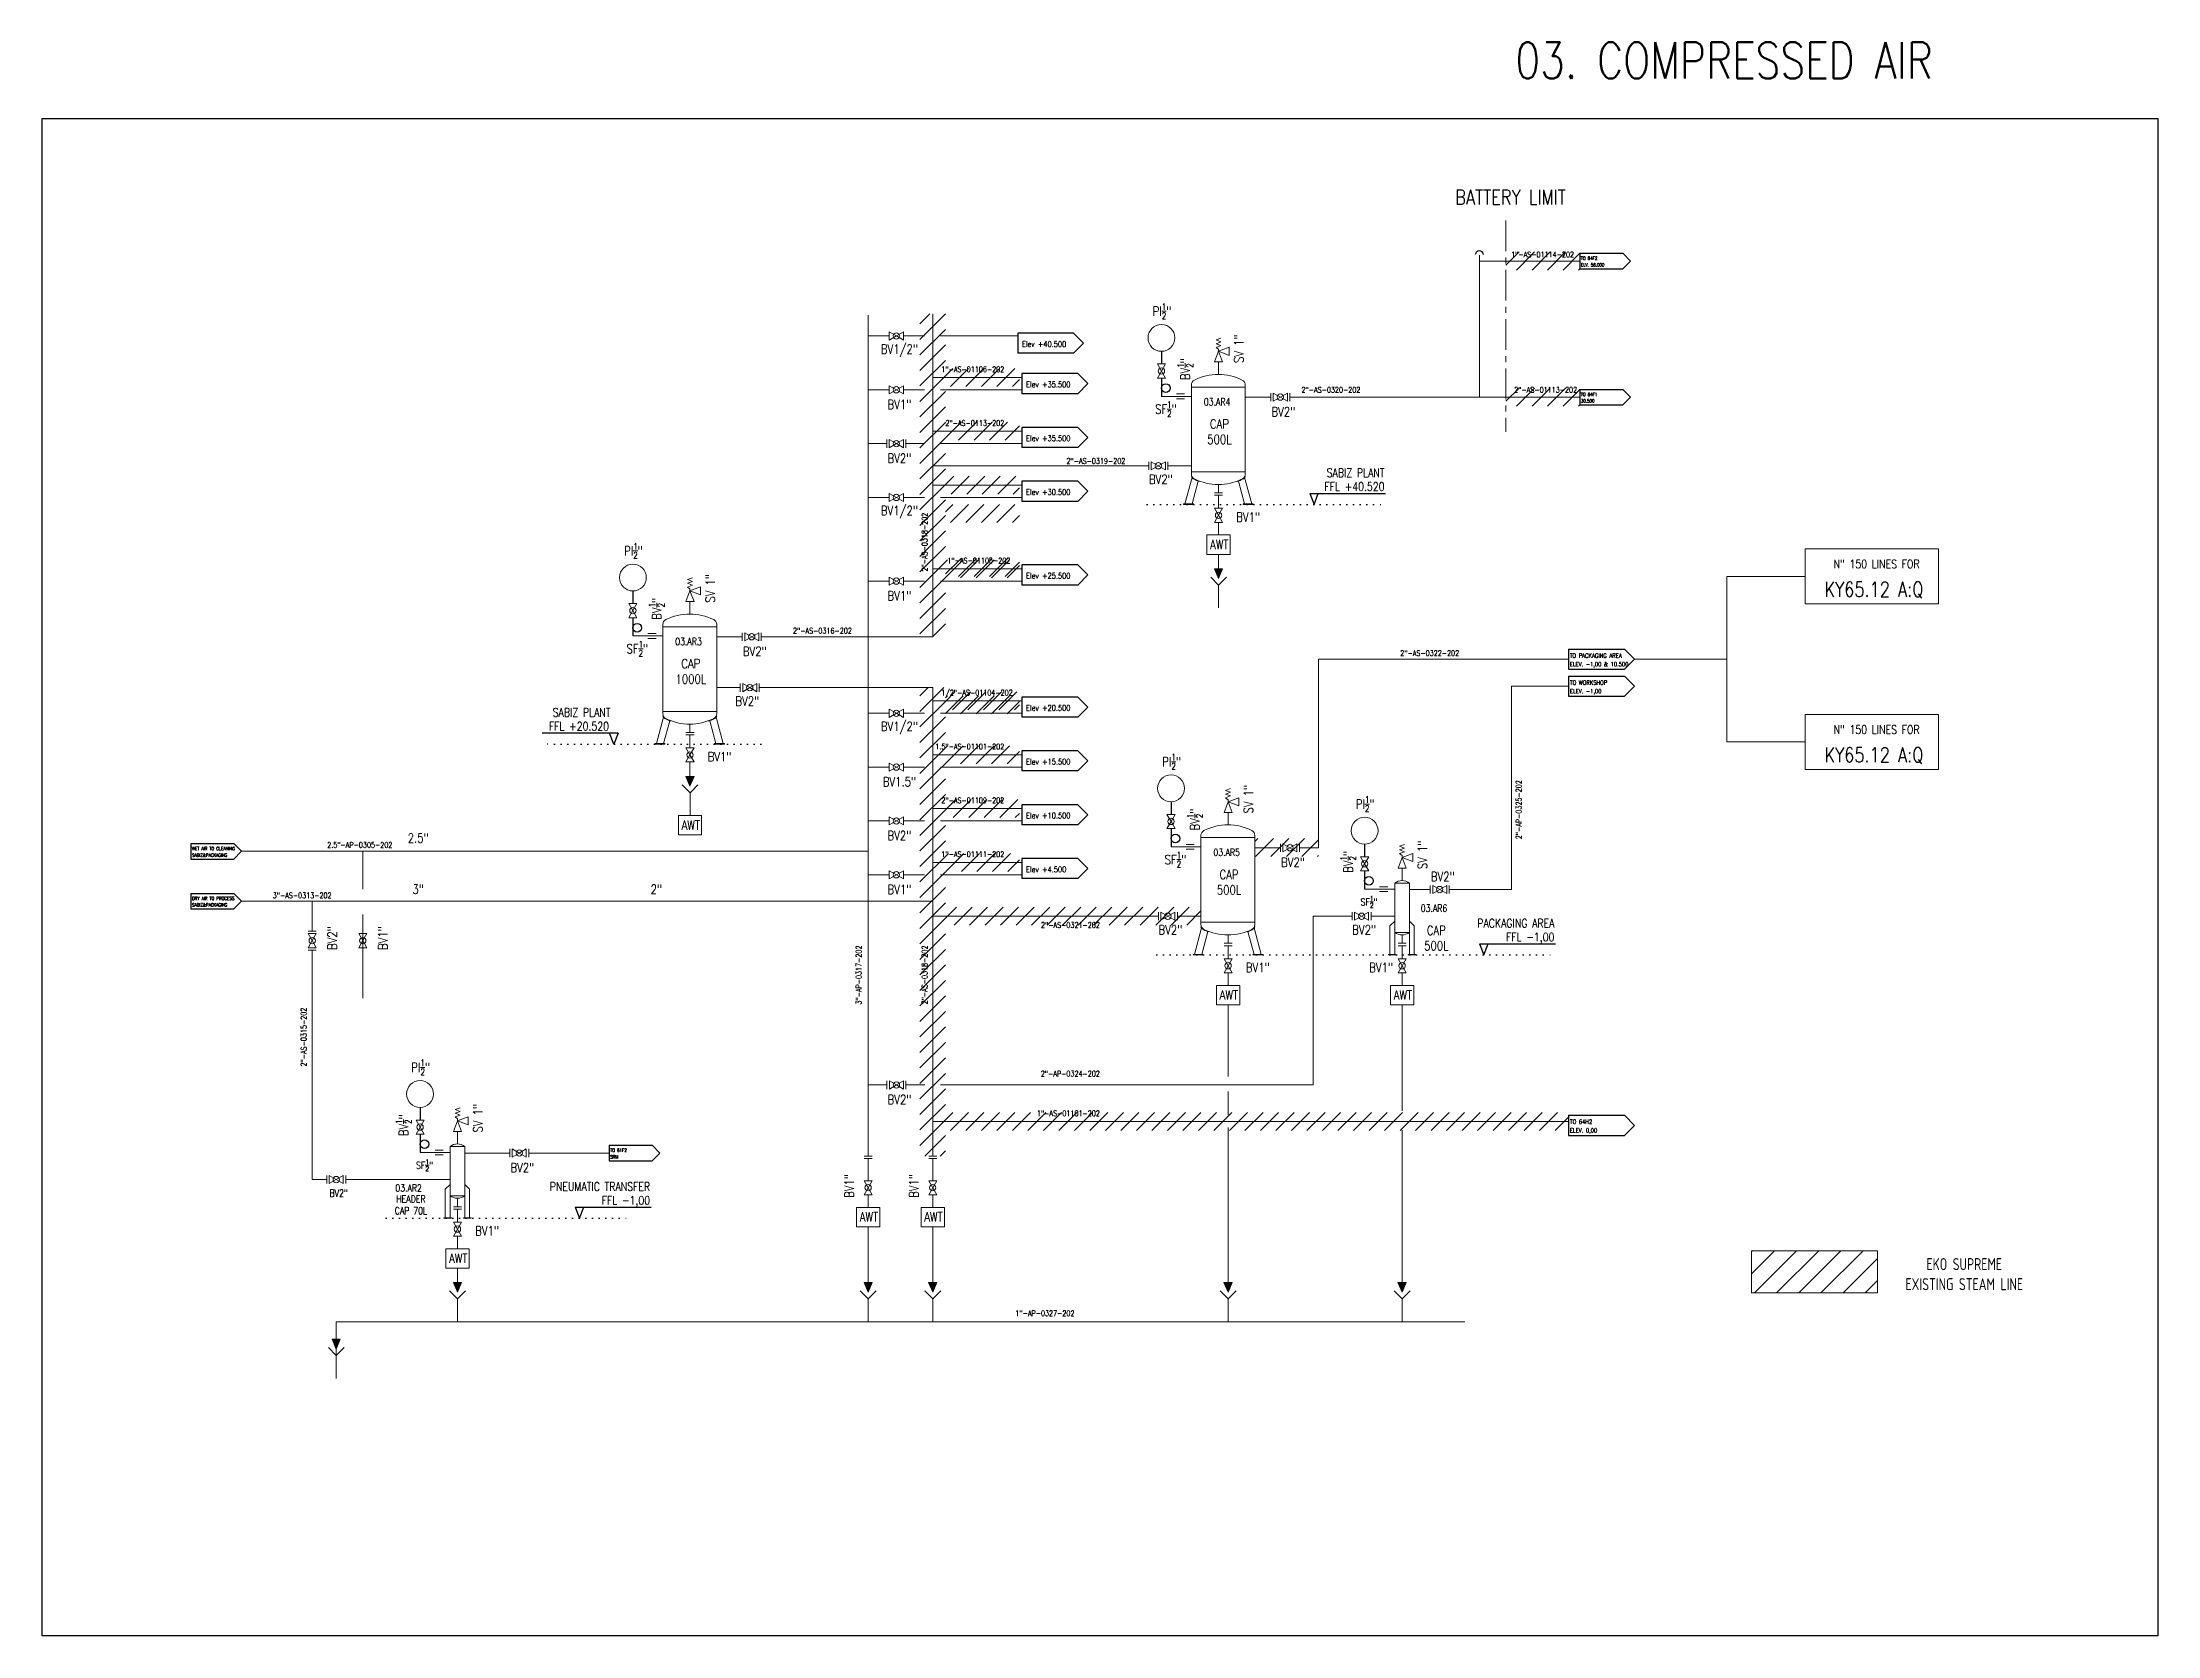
# Model space of a CAD drawing. Extents: x -29512 to 147477, y -5232 to 39709.
# Drawn here: x 139186.2 to 139615, y 8636.3 to 8959.4 of the extents above; entities that cross this region are included whole.
import ezdxf
from ezdxf.enums import TextEntityAlignment as Align

# ---------------------------------------------------------------- set-up
doc = ezdxf.new("R2010")
doc.units = 0
doc.linetypes.add('CENTER', pattern=[2, 1.25, -0.25, 0.25, -0.25])
doc.linetypes.add('DOTTED', pattern=[0.25, 0, -0.25])
doc.layers.get('0').update_dxf_attribs({"linetype": 'CONTINUOUS'})
doc.layers.get('DEFPOINTS').update_dxf_attribs({"linetype": 'CONTINUOUS'})
for name, color, linetype, lineweight in [('DIMENSI', 20, 'CONTINUOUS', 9), ('FITTING', 7, 'CONTINUOUS', 13), ('TAG', 140, 'CONTINUOUS', 13)]:
    doc.layers.add(name, color=color, linetype=linetype, lineweight=lineweight)
for name, color, linetype in [('DIMENSION', 3, 'CONTINUOUS'), ('EQUIPMENT', 4, 'CONTINUOUS'), ('S', 7, 'CONTINUOUS'), ('TEXT', 4, 'CONTINUOUS')]:
    doc.layers.add(name, color=color, linetype=linetype)
doc.styles.add('ISOCP', font='isocp.shx', dxfattribs={"width": 0.8, "height": 2})
doc.styles.add('Romans100', font='romans.shx', dxfattribs={"width": 0.8, "height": 200})
doc.styles.add('S25', font='SIMPLEX', dxfattribs={"width": 0.8, "height": 0.25})
doc.styles.add('S3', font='SIMPLEX', dxfattribs={"width": 0.9, "height": 0.3})
doc.styles.add('S35S', font='SIMPLEX', dxfattribs={"width": 0.5, "height": 0.35})
pattern_1 = [(45, (-23.575, 0), (-1.57154482, 1.57154482), [])]

msp = doc.modelspace()

# ---------------------------------------------------------------- texts
at = {"layer": 'DEFPOINTS', "color": 2, "width": 141.14178, "attachment_point": 5, "style": 'Romans100'}
for s, insert, char_height in [('{\\A1;03. COMPRESSED AIR}', (139527.1062, 8955.7622), 7.323919), ('BATTERY LIMIT', (139483.8255, 8928.0123), 3), ('KY65.12 A:Q', (139557.4905, 8848.358), 3), ('KY65.12 A:Q', (139557.4905, 8814.782), 3)]:
    msp.add_mtext(s, dxfattribs=dict(at, insert=insert, char_height=char_height))
at = {"layer": 'DIMENSI', "color": 6, "lineweight": 20, "attachment_point": 5, "style": 'Romans100'}
for s, insert, char_height, width in [('\\A1;PI{\\H0.7x;\\S1/2;}"', (139413.1837, 8904.8838), 1.875, 18.257368), ('{\\A1;BV1/2"}', (139359.9437, 8896.9035), 1.875, 18.257368), ('{\\A1;BV1"}', (139359.9437, 8885.9875), 1.875, 18.257368), ('\\A1;SF{\\H0.7x;\\S1/2;}"', (139413.9735, 8885.03), 1.875, 9.022027), ('{\\A1;BV2"}', (139437.784, 8884.5103), 1.875, 18.257368), ('{CAP\\P500L}', (139424.8235, 8880.4554), 1.875, 18.257368), ('{\\A1;BV2"}', (139359.9437, 8875.0714), 1.875, 18.257368), ('{\\A1;BV2"}', (139412.9432, 8870.8008), 1.875, 18.257368), ('{\\A1;BV1/2"}', (139359.9437, 8864.1554), 1.875, 18.257368), ('\\A1;BV1"', (139430.6447, 8863.155), 1.875, 5.826319), ('\\A1;PI{\\H0.7x;\\S1/2;}"', (139306.0309, 8856.2911), 1.875, 18.257368), ('{\\A1;AWT}', (139424.7922, 8857.5809), 1.875, 5.826319), ('{\\A1;BV1"}', (139359.9437, 8847.1906), 1.875, 18.257368), ('\\A1;SF{\\H0.7x;\\S1/2;}"', (139306.8207, 8836.4373), 1.875, 9.022027), ('{CAP\\P1000L}', (139317.6708, 8831.8627), 1.875, 18.257368), ('{\\A1;BV2"}', (139330.6312, 8835.9176), 1.875, 18.257368), ('{\\A1;BV2"}', (139329.1061, 8825.8176), 1.875, 18.257368), ('{\\A1;BV1/2"}', (139359.9437, 8820.4009), 1.875, 18.257368), ('\\A1;BV1"', (139323.492, 8814.5623), 1.875, 5.826319), ('\\A1;PI{\\H0.7x;\\S1/2;}"', (139415.1246, 8813.5402), 1.875, 18.257368), ('{\\A1;BV1.5"}', (139359.9437, 8809.4848), 1.875, 18.257368), ('\\A1;PI{\\H0.7x;\\S1/2;}"', (139454.3615, 8804.9564), 1.875, 18.257368), ('{\\A1;AWT}', (139317.6632, 8800.6786), 1.875, 5.826319), ('{\\A1;BV2"}', (139359.9437, 8798.5687), 1.875, 18.257368), ('{\\A1;2.5"}', (139262.3993, 8798.0557), 1.875, 18.257368), ('\\A1;SF{\\H0.7x;\\S1/2;}"', (139415.9144, 8793.6864), 1.875, 9.022027), ('{CAP\\P500L}', (139426.7644, 8789.1118), 1.875, 18.257368), ('{\\A1;BV2"}', (139439.7249, 8793.1307), 1.875, 18.257368), ('{\\A1;BV2"}', (139470.0915, 8790.2456), 1.875, 18.257368), ('{\\A1;3"}', (139262.3993, 8787.6791), 1.875, 18.257368), ('{\\A1;2"}', (139310.667, 8787.6791), 1.875, 18.257368), ('{\\A1;BV1"}', (139359.9437, 8787.6527), 1.875, 18.257368), ('\\A1;SF{\\H0.7x;\\S1/2;}"', (139455.1513, 8785.1026), 1.440059, 14.022232), ('{\\A1;BV2"}', (139414.8841, 8779.4571), 1.875, 18.257368), ('{\\A1;BV2"}', (139454.158, 8779.4571), 1.875, 18.257368), ('{CAP\\P500L}', (139468.7854, 8777.7764), 1.875, 18.257368), ('\\A1;BV1"', (139432.5856, 8771.8114), 1.875, 5.826319), ('\\A1;BV1"', (139432.5856, 8771.8114), 1.875, 5.826319), ('\\A1;BV1"', (139457.5916, 8771.8114), 1.875, 5.826319), ('{\\A1;AWT}', (139426.7331, 8766.2373), 1.875, 5.826319), ('{\\A1;AWT}', (139462.0091, 8766.2373), 1.875, 5.826319), ('\\A1;PI{\\H0.7x;\\S1/2;}"', (139262.8922, 8751.5567), 1.875, 18.257368), ('{\\A1;BV2"}', (139359.9661, 8745.0297), 1.875, 18.257368), ('\\A1;SF{\\H0.7x;\\S1/2;}"', (139263.682, 8731.7028), 1.440059, 14.022232), ('{\\A1;BV2"}', (139283.5069, 8731.229), 1.875, 18.257368), ('{\\A1;BV2"}', (139246.289, 8726.0574), 1.44006, 14.022232), ('{HEADER\\PCAP 70L}', (139260.9297, 8723.6813), 1.44006, 14.022232), ('{\\A1;AWT}', (139353.765, 8721.2316), 1.875, 5.826319), ('{\\A1;AWT}', (139366.8596, 8721.2316), 1.875, 5.826319), ('\\A1;BV1"', (139276.3677, 8718.4117), 1.875, 5.826319), ('{\\A1;AWT}', (139270.5152, 8712.8375), 1.875, 5.826319)]:
    msp.add_mtext(s, dxfattribs=dict(at, insert=insert, char_height=char_height, width=width))
at = {"layer": 'DIMENSI', "color": 6, "lineweight": 20, "char_height": 1.875, "attachment_point": 5, "rotation": 90, "style": 'Romans100'}
for s, insert, width in [('SV 1"', (139428.7571, 8897.2846), 18.257368), ('\\A1;BV{\\H0.7x;\\S1/2;}"', (139417.897, 8893.14), 18.257368), ('SV 1"', (139321.6043, 8848.6919), 18.257368), ('\\A1;BV{\\H0.7x;\\S1/2;}"', (139310.7442, 8844.5473), 18.257368), ('SV 1"', (139430.698, 8805.941), 18.257368), ('\\A1;BV{\\H0.7x;\\S1/2;}"', (139419.8379, 8801.7964), 18.257368), ('\\A1;BV{\\H0.7x;\\S1/2;}"', (139450.9129, 8793.2126), 18.257368), ('SV 1"', (139465.9739, 8794.6337), 18.257368), ('{\\A1;BV2"}', (139244.9663, 8777.7673), 18.257368), ('{\\A1;BV1"}', (139255.2231, 8777.7673), 18.257368), ('SV 1"', (139274.5047, 8741.234), 18.257368), ('\\A1;BV{\\H0.7x;\\S1/2;}"', (139259.4437, 8739.8128), 18.257368), ('\\A1;BV1"', (139349.7749, 8727.4982), 5.826319), ('\\A1;BV1"', (139362.8694, 8727.4982), 5.826319)]:
    msp.add_mtext(s, dxfattribs=dict(at, insert=insert, width=width))
at = {"layer": 'S', "color": 2, "style": 'S25', "width": 0.8}
for s, p in [('1"-AS-01114-202', (139496.6996, 8915.8212)), ('1"-AS-01106-202', (139381.2015, 8892.5564)), ('2"-AS-0320-202', (139453.3884, 8888.3899)), ('2"-AS-01113-202', (139497.3271, 8888.3899)), ('2"-AS-0113-202', (139381.2015, 8881.6404)), ('2"-AS-0319-202', (139405.7419, 8873.9493)), ('1"-AS-01105-202', (139382.4321, 8853.7596)), ('2"-AS-0316-202', (139350.3068, 8839.5342)), ('2"-AS-0322-202', (139473.4183, 8834.9869)), ('1/2"-AS-01104-202', (139382.9184, 8826.9698)), ('1.5"-AS-01101-202', (139381.2015, 8816.0537)), ('2"-AS-01109-202', (139381.2015, 8805.1377)), ('2.5"-AP-0305-202', (139257.1527, 8796.109)), ('1"-AS-01111-202', (139381.2015, 8794.2216)), ('3"-AS-0313-202', (139244.8389, 8785.8661)), ('2"-AS-0321-202', (139400.5803, 8779.8597)), ('2"-AP-0324-202', (139400.5803, 8749.7308)), ('1"-AS-01101-202', (139400.5803, 8741.687)), ('1"-AP-0327-202', (139395.4276, 8701.1379))]:
    msp.add_text(s, height=1.1291, dxfattribs=at).set_placement(p, align=Align.RIGHT)
at = {"layer": 'S', "color": 3, "lineweight": 15, "style": 'S25', "width": 0.8}
for s, p in [('SABIZ PLANT', (139458.2898, 8871.2682)), ('N" 150 LINES FOR', (139566.7579, 8852.7645)), ('SABIZ PLANT', (139301.387, 8822.6755)), ('N" 150 LINES FOR', (139566.7579, 8819.1885)), ('PACKAGING AREA', (139492.7312, 8779.9245)), ('PNEUMATIC TRANSFER', (139309.413, 8726.5248))]:
    msp.add_text(s, height=1.734445, dxfattribs=at).set_placement(p, align=Align.RIGHT)
at = {"layer": 'S', "color": 6, "lineweight": 15, "style": 'S25', "width": 0.8}
for s, height, p in [('FFL +40.520', 1.734445, (139458.2898, 8868.4656)), ('FFL +20.520', 1.7344, (139301.0814, 8819.873)), ('FFL -1,00', 1.73445, (139492.7312, 8777.122)), ('FFL -1,00', 1.7344, (139309.413, 8723.7222))]:
    msp.add_text(s, height=height, dxfattribs=at).set_placement(p, align=Align.RIGHT)
at = {"layer": 'S', "color": 2, "style": 'S25', "width": 0.8}
for s, p in [('2"-AS-0318-202', (139365.6183, 8864.0296)), ('2"-AP-0325-202', (139486.0632, 8809.7935)), ('3"-AP-0317-202', (139352.2685, 8776.2606)), ('2"-AS-0318-202', (139365.6183, 8776.2606)), ('2"-AS-0315-202', (139239.7591, 8763.658))]:
    msp.add_text(s, height=1.1291, rotation=90, dxfattribs=at).set_placement(p, align=Align.RIGHT)
at = {"layer": 'TAG', "char_height": 1.44006, "width": 14.022232, "attachment_point": 5, "style": 'Romans100'}
for s, insert in [('{03.AR4}', (139424.3506, 8886.5159)), ('{03.AR3}', (139317.1979, 8837.9232)), ('{03.AR5}', (139426.2915, 8795.1723)), ('{03.AR6}', (139468.3125, 8783.8368)), ('{03.AR2}', (139260.4568, 8727.103))]:
    msp.add_mtext(s, dxfattribs=dict(at, insert=insert))
at = {"layer": 'TEXT', "insert": (139575.8084, 8712.8852), "char_height": 2.438768, "width": 30.512309, "attachment_point": 2, "style": 'ISOCP'}
msp.add_mtext('{EKO SUPREME\\PEXISTING STEAM LINE }', dxfattribs=at)

# ---------------------------------------------------------------- blocks, each defined once
blk = doc.blocks.new('LOSAN', base_point=(47, 38))
for p, q in [((47, 38.7), (50.9, 38.7)), ((47, 37.3), (50.9, 37.3))]:
    blk.add_line(p, q)
at = {"layer": 'S'}
for tag, p, height, style, width in [('3', (47.1, 38.1), 0.35, 'S35S', 0.5), ('1', (47.1, 38.1), 0.3, 'S3', 0.9), ('4', (47.1, 37.5), 0.35, 'S35S', 0.5), ('2', (47.1, 37.5), 0.3, 'S3', 0.9)]:
    blk.add_attdef(tag, p, '', height=height, dxfattribs=dict(at, style=style, width=width))
blk = doc.blocks.new('gqv199')
at = {"layer": 'EQUIPMENT', "color": 31, "lineweight": 20}
for p, q in [((-3.96, -7.35), (-3, -6.39)), ((-3.96, -7.35), (-3.96, -13.12)), ((-3, -7.73), (-3, -13.12)), ((0.96, -7.35), (0, -6.39)), ((0, -7.73), (0, -13.12)), ((0.96, -7.35), (0.96, -13.12))]:
    blk.add_line(p, q, dxfattribs=at)
for points in [[(-4.28, -13.12), (-2.71, -13.12), (-2.71, -13.24), (-4.28, -13.24)], [(1.28, -13.12), (-0.29, -13.12), (-0.29, -13.24), (1.28, -13.24)]]:
    blk.add_lwpolyline(points, close=True, dxfattribs=at)
at = {"layer": 'FITTING', "linetype": 'ByBlock', "ltscale": 0.5}
blk.add_lwpolyline([(-3, -8.68), (-3, 1.32), (0, 1.32), (0, -8.68)], close=True, dxfattribs=at)
for centre, start, end in [((-1.5, -0.63), 52.4696, 127.5304), ((-1.5, -6.72), 232.4696, 307.5304)]:
    blk.add_arc(centre, 2.46, start, end, dxfattribs=at)

# ---------------------------------------------------------------- hatches: boundary and pattern name
h = msp.add_hatch(color=30)
h.paths.add_polyline_path([(139424.638, 8852.6697), (139423.8003, 8852.6697), (139424.638, 8850.6889)])
h.paths.add_polyline_path([(139424.638, 8850.6889), (139425.4757, 8852.6697), (139424.638, 8852.6697)])
h = msp.add_hatch(color=30)
h.paths.add_polyline_path([(139317.4853, 8810.5736), (139316.6476, 8810.5736), (139317.4853, 8808.5928)])
h.paths.add_polyline_path([(139317.4853, 8808.5928), (139318.323, 8810.5736), (139317.4853, 8810.5736)])
h = msp.add_hatch(color=30)
h.paths.add_polyline_path([(139270.361, 8707.9263), (139269.5233, 8707.9263), (139270.361, 8705.9455)])
h.paths.add_polyline_path([(139270.361, 8705.9455), (139271.1986, 8707.9263), (139270.361, 8707.9263)])
h = msp.add_hatch(color=30)
h.paths.add_polyline_path([(139353.6108, 8707.9263), (139352.7732, 8707.9263), (139353.6108, 8705.9455)])
h.paths.add_polyline_path([(139353.6108, 8705.9455), (139354.4485, 8707.9263), (139353.6108, 8707.9263)])
h = msp.add_hatch(color=30)
h.paths.add_polyline_path([(139366.7054, 8707.9263), (139365.8677, 8707.9263), (139366.7054, 8705.9455)])
h.paths.add_polyline_path([(139366.7054, 8705.9455), (139367.5431, 8707.9263), (139366.7054, 8707.9263)])
h = msp.add_hatch(color=30)
h.paths.add_polyline_path([(139426.5789, 8707.9263), (139425.7412, 8707.9263), (139426.5789, 8705.9455)])
h.paths.add_polyline_path([(139426.5789, 8705.9455), (139427.4166, 8707.9263), (139426.5789, 8707.9263)])
h = msp.add_hatch(color=30)
h.paths.add_polyline_path([(139461.8549, 8707.9263), (139461.0172, 8707.9263), (139461.8549, 8705.9455)])
h.paths.add_polyline_path([(139461.8549, 8705.9455), (139462.6925, 8707.9263), (139461.8549, 8707.9263)])
h = msp.add_hatch(color=30)
h.paths.add_polyline_path([(139245.7751, 8696.4306), (139244.9374, 8696.4306), (139245.7751, 8694.4498)])
h.paths.add_polyline_path([(139245.7751, 8694.4498), (139246.6127, 8696.4306), (139245.7751, 8696.4306)])
at = {"layer": 'FITTING', "linetype": 'ByBlock', "lineweight": 5, "ltscale": 0.5}
h = msp.add_hatch(dxfattribs=at)
h.set_pattern_fill('ANSI31', color=252, scale=0.7, style=0)
h.set_pattern_definition(pattern_1)
h.paths.add_polyline_path([(139482.8769, 8916.9019), (139497.8635, 8916.9019), (139497.8635, 8913.2444), (139482.8769, 8913.2444)])
h.paths.add_polyline_path([(139369.2922, 8882.371), (139384.2788, 8882.371), (139384.2788, 8878.7135), (139369.2922, 8878.7135)])
h.paths.add_polyline_path([(139369.2922, 8871.455), (139384.2788, 8871.455), (139384.2788, 8867.7974), (139369.2922, 8867.7974)])
h.paths.add_polyline_path([(139369.2922, 8854.4902), (139384.2788, 8854.4902), (139384.2788, 8850.8327), (139369.2922, 8850.8327)])
h.paths.add_polyline_path([(139369.2922, 8893.2871), (139384.2788, 8893.2871), (139384.2788, 8889.6295), (139369.2922, 8889.6295)])
h = msp.add_hatch(dxfattribs=at)
h.set_pattern_fill('ANSI31', color=252, scale=0.7, style=0)
h.set_pattern_definition(pattern_1)
h.paths.add_polyline_path([(139369.2922, 8784.0362), (139421.081, 8784.0362), (139421.081, 8780.3787), (139369.2922, 8780.3787)])
h.paths.add_polyline_path([(139369.2922, 8816.7844), (139384.2788, 8816.7844), (139384.2788, 8813.1268), (139369.2922, 8813.1268)])
h.paths.add_polyline_path([(139369.2922, 8805.8684), (139384.2788, 8805.8684), (139384.2788, 8802.2108), (139369.2922, 8802.2108)])
h.paths.add_polyline_path([(139369.2922, 8794.9523), (139384.2788, 8794.9523), (139384.2788, 8791.2947), (139369.2922, 8791.2947)])
h.paths.add_polyline_path([(139432.0029, 8797.9605), (139444.9119, 8797.9605), (139444.9119, 8794.3029), (139432.0029, 8794.3029)])
h.paths.add_polyline_path([(139364.1186, 8838.8826), (139369.2922, 8838.8826), (139369.2922, 8904.3417), (139364.1186, 8904.3417)])
h.paths.add_polyline_path([(139369.2922, 8828.5679), (139364.1186, 8828.5679), (139364.1186, 8733.5563), (139369.2922, 8733.5563)])
h = msp.add_hatch(dxfattribs=at)
h.set_pattern_fill('ANSI31', color=252, scale=0.7, style=0)
h.set_pattern_definition([(45, (-23.575, -27.5978), (-1.57154482, 1.57154482), [])])
h.paths.add_polyline_path([(139482.8769, 8889.3041), (139497.8635, 8889.3041), (139497.8635, 8885.6465), (139482.8769, 8885.6465)])
h.paths.add_polyline_path([(139369.2922, 8854.7732), (139384.2788, 8854.7732), (139384.2788, 8851.1156), (139369.2922, 8851.1156)])
h.paths.add_polyline_path([(139369.2922, 8826.8924), (139384.2788, 8826.8924), (139384.2788, 8823.2348), (139369.2922, 8823.2348)])
h.paths.add_polyline_path([(139369.2922, 8865.6893), (139384.2788, 8865.6893), (139384.2788, 8862.0317), (139369.2922, 8862.0317)])
h.paths.add_polyline_path([(139369.2998, 8840.1996), (139369.2998, 8843.8571), (139369.2922, 8843.8571), (139369.2922, 8840.1996)])
h = msp.add_hatch(dxfattribs=at)
h.set_pattern_fill('ANSI31', color=252, scale=0.7, style=0)
h.set_pattern_definition(pattern_1)
h.paths.add_polyline_path([(139369.2922, 8742.4177), (139495.5825, 8742.4177), (139495.5825, 8738.7601), (139369.2922, 8738.7601)])
h.paths.add_polyline_path([(139369.2922, 8827.7005), (139384.2788, 8827.7005), (139384.2788, 8824.0429), (139369.2922, 8824.0429)])
h = msp.add_hatch(dxfattribs=at)
h.set_pattern_fill('ANSI31', color=252, style=0)
h.set_pattern_definition([(45, (-3287.206, -295.3903), (-2.24506403, 2.24506403), [])])
h.paths.add_polyline_path([(139532.6794, 8714.3438), (139532.6794, 8705.8113), (139558.2517, 8705.8113), (139558.2517, 8714.3438)])

# ---------------------------------------------------------------- linework, layer by layer
at = {"color": 30, "lineweight": 20}
for p, q in [((139477.5214, 8887.4753), (139477.5214, 8916.244)), ((139477.5214, 8915.0731), (139497.8635, 8915.0731)), ((139366.7054, 8904.3417), (139366.7054, 8838.8826)), ((139424.638, 8892.0781), (139424.638, 8894.6203)), ((139366.6831, 8891.4583), (139384.7605, 8891.4583)), ((139413.0741, 8887.6292), (139419.1401, 8887.6292)), ((139430.062, 8887.4753), (139435.2479, 8887.4753)), ((139439.0927, 8887.4753), (139497.8635, 8887.4753)), ((139366.6831, 8880.5422), (139384.7605, 8880.5422)), ((139410.5077, 8873.5511), (139366.7054, 8873.5511)), ((139414.3524, 8873.5511), (139419.1401, 8873.5511)), ((139366.6831, 8869.6262), (139384.7605, 8869.6262)), ((139424.638, 8869.7516), (139424.638, 8868.0577)), ((139424.638, 8867.5631), (139424.638, 8864.9366)), ((139424.638, 8862.0812), (139424.638, 8859.5207)), ((139424.638, 8855.5846), (139424.638, 8850.6889)), ((139366.6831, 8852.6614), (139384.7605, 8852.6614)), ((139527.6814, 8851.1293), (139527.6814, 8817.5533)), ((139527.6814, 8851.1293), (139543.5255, 8851.1293)), ((139424.6618, 8849.3577), (139424.6618, 8844.7146)), ((139317.4853, 8843.4854), (139317.4853, 8846.0277)), ((139305.9213, 8839.0365), (139311.9874, 8839.0365)), ((139322.9092, 8838.8826), (139328.0952, 8838.8826)), ((139331.9399, 8838.8826), (139366.7054, 8838.8826)), ((139444.9119, 8796.0957), (139444.9119, 8834.3413)), ((139444.9119, 8834.3413), (139495.5713, 8834.3413)), ((139508.9375, 8834.3413), (139527.6814, 8834.3413)), ((139327.697, 8828.5679), (139322.9092, 8828.5679)), ((139331.5417, 8828.5679), (139366.7054, 8828.5679)), ((139366.6831, 8825.8717), (139384.7605, 8825.8717)), ((139366.7054, 8828.5679), (139366.7054, 8733.5563)), ((139317.4853, 8821.1589), (139317.4853, 8819.465)), ((139317.4853, 8818.9704), (139317.4853, 8816.3439)), ((139527.6814, 8817.5533), (139543.5255, 8817.5533)), ((139317.4853, 8813.4885), (139317.4853, 8808.5928)), ((139366.6831, 8814.9556), (139384.7605, 8814.9556)), ((139317.509, 8807.2615), (139317.509, 8802.6184)), ((139366.6831, 8804.0396), (139384.7605, 8804.0396)), ((139426.5789, 8800.7345), (139426.5789, 8803.2767)), ((139415.015, 8796.2856), (139421.081, 8796.2856)), ((139432.0029, 8796.0957), (139437.1889, 8796.0957)), ((139441.0336, 8796.0957), (139444.9119, 8796.0957)), ((139366.6831, 8793.1235), (139384.7605, 8793.1235)), ((139461.8549, 8789.4272), (139461.8549, 8791.9695)), ((139454.2519, 8787.7018), (139460.3179, 8787.7018)), ((139366.7054, 8785.276), (139226.5925, 8785.276)), ((139240.9118, 8779.1835), (139240.9118, 8785.276)), ((139412.4486, 8782.2075), (139366.7054, 8782.2075)), ((139416.2933, 8782.2075), (139421.081, 8782.2075)), ((139426.5789, 8778.408), (139426.5789, 8776.7141)), ((139461.8549, 8778.408), (139461.8549, 8776.7141)), ((139240.9118, 8728.8077), (139240.9118, 8775.3388)), ((139426.5789, 8776.2195), (139426.5789, 8773.593)), ((139426.5789, 8776.2195), (139426.5789, 8773.593)), ((139426.5789, 8776.2195), (139426.5789, 8773.593)), ((139461.8549, 8776.2195), (139461.8549, 8773.593)), ((139426.5789, 8770.7376), (139426.5789, 8768.1771)), ((139426.5789, 8770.7376), (139426.5789, 8768.1771)), ((139461.8549, 8770.7376), (139461.8549, 8768.1771)), ((139426.5789, 8764.241), (139426.5789, 8749.7012)), ((139461.8549, 8764.241), (139461.8549, 8742.7476)), ((139426.5789, 8746.6434), (139426.5789, 8741.9549)), ((139366.7054, 8740.5889), (139495.5825, 8740.5889)), ((139426.5789, 8739.3947), (139426.5789, 8705.9455)), ((139270.3856, 8736.0275), (139270.3856, 8738.5697)), ((139461.8549, 8738.8368), (139461.8549, 8705.9455)), ((139262.7826, 8734.302), (139268.8486, 8734.302)), ((139271.861, 8734.194), (139280.9709, 8734.194)), ((139284.8156, 8734.194), (139301.1103, 8734.194)), ((139353.6108, 8728.5874), (139353.6108, 8733.0617)), ((139366.7054, 8728.5874), (139366.7054, 8733.0617)), ((139240.9118, 8728.8077), (139243.8535, 8728.8077)), ((139247.6982, 8728.8077), (139268.861, 8728.8077)), ((139270.361, 8725.0082), (139270.361, 8723.3144)), ((139270.361, 8722.8197), (139270.361, 8720.1933)), ((139353.6108, 8725.7319), (139353.6108, 8723.1714)), ((139366.7054, 8725.7319), (139366.7054, 8723.1714)), ((139353.6108, 8719.2354), (139353.6108, 8705.9455)), ((139366.7054, 8719.2354), (139366.7054, 8705.9455)), ((139270.361, 8717.3378), (139270.361, 8714.7773)), ((139270.361, 8710.8413), (139270.361, 8705.9455)), ((139270.3847, 8704.6143), (139270.3847, 8699.9712)), ((139353.6346, 8704.6143), (139353.6346, 8699.9712)), ((139366.7292, 8704.6143), (139366.7292, 8699.9712)), ((139426.6027, 8704.6143), (139426.6027, 8699.9712)), ((139461.8786, 8704.6143), (139461.8786, 8699.9712)), ((139474.5805, 8699.9712), (139245.7751, 8699.9712)), ((139245.7751, 8699.9712), (139245.7751, 8696.4306)), ((139245.7751, 8692.4057), (139245.7751, 8694.4498)), ((139245.7988, 8693.1186), (139245.7988, 8688.4755))]:
    msp.add_line(p, q, dxfattribs=at)
for p, q in [((139497.8635, 8916.6353), (139497.8635, 8913.511)), ((139506.567, 8916.6353), (139508.1291, 8915.0731)), ((139508.1291, 8915.0731), (139506.567, 8913.511)), ((139395.2602, 8900.4218), (139397.2718, 8898.3878)), ((139397.2718, 8898.3878), (139395.2602, 8896.3538)), ((139396.1151, 8892.2394), (139398.1267, 8890.2054)), ((139398.1267, 8890.2054), (139396.1151, 8888.1714)), ((139497.8635, 8889.0375), (139497.8635, 8885.9131)), ((139506.567, 8889.0375), (139508.1291, 8887.4753)), ((139508.1291, 8887.4753), (139506.567, 8885.9131)), ((139396.1151, 8881.3233), (139398.1267, 8879.2893)), ((139398.1267, 8879.2893), (139396.1151, 8877.2553)), ((139396.1151, 8870.4073), (139398.1267, 8868.3733)), ((139398.1267, 8868.3733), (139396.1151, 8866.3393)), ((139396.1151, 8853.4425), (139398.1267, 8851.4085)), ((139398.1267, 8851.4085), (139396.1151, 8849.3745)), ((139495.5713, 8836.3753), (139495.5713, 8832.3073)), ((139506.9036, 8836.3753), (139508.9375, 8834.3413)), ((139508.9375, 8834.3413), (139506.9036, 8832.3073)), ((139495.5937, 8830.9017), (139495.5937, 8826.8337)), ((139506.9259, 8830.9017), (139508.9599, 8828.8677)), ((139396.1151, 8826.6528), (139398.1267, 8824.6188)), ((139508.9599, 8828.8677), (139506.9259, 8826.8337)), ((139398.1267, 8824.6188), (139396.1151, 8822.5848)), ((139396.1151, 8815.7367), (139398.1267, 8813.7027)), ((139398.1267, 8813.7027), (139396.1151, 8811.6687)), ((139396.1151, 8804.8206), (139398.1267, 8802.7867)), ((139398.1267, 8802.7867), (139396.1151, 8800.7527)), ((139216.3268, 8796.9346), (139216.3268, 8793.8103)), ((139225.0303, 8796.9346), (139226.5925, 8795.3724)), ((139226.5925, 8795.3724), (139225.0303, 8793.8103)), ((139396.1151, 8793.9046), (139398.1267, 8791.8706)), ((139398.1267, 8791.8706), (139396.1151, 8789.8366)), ((139216.3268, 8786.8382), (139216.3268, 8783.7138)), ((139225.0303, 8786.8382), (139226.5925, 8785.276)), ((139226.5925, 8785.276), (139225.0303, 8783.7138)), ((139495.5825, 8741.8418), (139495.5825, 8737.7738)), ((139506.9147, 8741.8418), (139508.9487, 8739.8078)), ((139508.9487, 8739.8078), (139506.9147, 8737.7738)), ((139301.1103, 8735.7562), (139301.1103, 8732.6318)), ((139309.8139, 8735.7562), (139311.376, 8734.194)), ((139311.376, 8734.194), (139309.8139, 8732.6318))]:
    msp.add_line(p, q)
at = {"color": 1, "lineweight": 20}
for p, q in [((139353.6108, 8904.0719), (139353.6108, 8733.5563)), ((139357.9023, 8899.8685), (139353.6108, 8899.8685)), ((139365.0492, 8899.8685), (139360.7577, 8899.8685)), ((139383.9279, 8899.8685), (139368.2805, 8899.8685)), ((139357.9023, 8888.9525), (139353.6108, 8888.9525)), ((139365.0492, 8888.9525), (139360.7577, 8888.9525)), ((139384.7828, 8888.9525), (139368.2805, 8888.9525)), ((139357.4077, 8878.0364), (139353.6108, 8878.0364)), ((139365.0492, 8878.0364), (139361.2524, 8878.0364)), ((139384.7828, 8878.0364), (139368.2805, 8878.0364)), ((139357.9023, 8867.1204), (139353.6108, 8867.1204)), ((139365.0492, 8867.1204), (139360.7577, 8867.1204)), ((139384.7828, 8867.1204), (139368.2805, 8867.1204)), ((139357.9023, 8850.1556), (139353.6108, 8850.1556)), ((139365.0492, 8850.1556), (139360.7577, 8850.1556)), ((139384.7828, 8850.1556), (139368.2805, 8850.1556)), ((139495.5937, 8828.8677), (139484.0037, 8828.8677)), ((139484.0037, 8787.6262), (139484.0037, 8828.8677)), ((139357.9023, 8823.3659), (139353.6108, 8823.3659)), ((139365.0492, 8823.3659), (139360.7577, 8823.3659)), ((139384.7828, 8823.3659), (139368.2805, 8823.3659)), ((139357.9023, 8812.4498), (139353.6108, 8812.4498)), ((139365.0492, 8812.4498), (139360.7577, 8812.4498)), ((139384.7828, 8812.4498), (139368.2805, 8812.4498)), ((139357.9023, 8801.5337), (139353.6108, 8801.5337)), ((139365.0492, 8801.5337), (139360.7577, 8801.5337)), ((139384.7828, 8801.5337), (139368.2805, 8801.5337)), ((139226.5925, 8795.3724), (139353.6108, 8795.3724)), ((139251.1686, 8787.6752), (139251.1686, 8795.3724)), ((139357.9023, 8790.6177), (139353.6108, 8790.6177)), ((139365.0492, 8790.6177), (139360.7577, 8790.6177)), ((139384.7828, 8790.6177), (139368.2805, 8790.6177)), ((139463.3549, 8787.6262), (139467.5554, 8787.6262)), ((139471.4001, 8787.6262), (139484.0037, 8787.6262)), ((139251.1686, 8765.6026), (139251.1686, 8782.5612)), ((139451.7224, 8782.2075), (139443.8385, 8782.2075)), ((139443.8385, 8782.2075), (139443.8385, 8747.9947)), ((139455.5671, 8782.2075), (139460.3549, 8782.2075)), ((139357.43, 8747.9947), (139353.6108, 8747.9947)), ((139365.0715, 8747.9947), (139361.2747, 8747.9947)), ((139443.8385, 8747.9947), (139368.3028, 8747.9947))]:
    msp.add_line(p, q, dxfattribs=at)
at = {"color": 30}
for p, q in [((139413.0741, 8896.7616), (139413.0741, 8894.1927)), ((139413.0741, 8891.2118), (139413.0741, 8887.6292)), ((139305.9213, 8848.1689), (139305.9213, 8845.6)), ((139305.9213, 8842.6192), (139305.9213, 8839.0365)), ((139415.015, 8805.418), (139415.015, 8802.8491)), ((139415.015, 8799.8682), (139415.015, 8796.2856)), ((139454.2519, 8796.8342), (139454.2519, 8794.2653)), ((139454.2519, 8791.2844), (139454.2519, 8787.7018)), ((139262.7826, 8743.4345), (139262.7826, 8740.8656)), ((139262.7826, 8737.8847), (139262.7826, 8734.302))]:
    msp.add_line(p, q, dxfattribs=at)
at = {"color": 30, "lineweight": 20}
for points in [[(139543.5255, 8856.6937), (139570.5782, 8856.6937), (139570.5782, 8845.5648), (139543.5255, 8845.5648)], [(139425.4757, 8852.6697), (139424.638, 8850.6889), (139423.8003, 8852.6697), (139424.638, 8852.6697)], [(139543.5255, 8823.1178), (139570.5782, 8823.1178), (139570.5782, 8811.9888), (139543.5255, 8811.9888)], [(139318.323, 8810.5736), (139317.4853, 8808.5928), (139316.6476, 8810.5736), (139317.4853, 8810.5736)], [(139271.1986, 8707.9263), (139270.361, 8705.9455), (139269.5233, 8707.9263), (139270.361, 8707.9263)], [(139354.4485, 8707.9263), (139353.6108, 8705.9455), (139352.7732, 8707.9263), (139353.6108, 8707.9263)], [(139367.5431, 8707.9263), (139366.7054, 8705.9455), (139365.8677, 8707.9263), (139366.7054, 8707.9263)], [(139427.4166, 8707.9263), (139426.5789, 8705.9455), (139425.7412, 8707.9263), (139426.5789, 8707.9263)], [(139462.6925, 8707.9263), (139461.8549, 8705.9455), (139461.0172, 8707.9263), (139461.8549, 8707.9263)], [(139246.6127, 8696.4306), (139245.7751, 8694.4498), (139244.9374, 8696.4306), (139245.7751, 8696.4306)]]:
    msp.add_lwpolyline(points, close=True, dxfattribs=at)
for points in [[(139426.2703, 8850.9662), (139424.6618, 8849.3577), (139423.0532, 8850.9662)], [(139319.1175, 8808.87), (139317.509, 8807.2615), (139315.9005, 8808.87)], [(139271.9932, 8706.2228), (139270.3847, 8704.6143), (139268.7762, 8706.2228)], [(139355.2431, 8706.2228), (139353.6346, 8704.6143), (139352.0261, 8706.2228)], [(139368.3377, 8706.2228), (139366.7292, 8704.6143), (139365.1207, 8706.2228)], [(139428.2112, 8706.2228), (139426.6027, 8704.6143), (139424.9941, 8706.2228)], [(139463.4871, 8706.2228), (139461.8786, 8704.6143), (139460.2701, 8706.2228)], [(139247.4073, 8694.7271), (139245.7988, 8693.1186), (139244.1903, 8694.7271)]]:
    msp.add_lwpolyline(points, dxfattribs=at)
for centre in [(139413.0741, 8899.4841), (139305.9213, 8850.8914), (139415.015, 8808.1405), (139454.2519, 8799.5567), (139262.7826, 8746.157)]:
    msp.add_circle(centre, 2.7225, dxfattribs=at)
at = {"color": 30}
for centre in [(139413.9558, 8889.3091), (139306.803, 8840.7164), (139415.8967, 8797.9655), (139455.1336, 8789.3817), (139263.6643, 8735.9819)]:
    msp.add_circle(centre, 0.8817, dxfattribs=at)
at = {"layer": 'DIMENSION', "color": 0, "linetype": 'ByBlock', "ltscale": 0.5}
for p, q in [((139383.9279, 8900.4218), (139383.9279, 8896.3538)), ((139384.7828, 8892.2394), (139384.7828, 8888.1714)), ((139384.7828, 8881.3233), (139384.7828, 8877.2553)), ((139384.7828, 8870.4073), (139384.7828, 8866.3393)), ((139384.7828, 8853.4425), (139384.7828, 8849.3745)), ((139384.7828, 8826.6528), (139384.7828, 8822.5848)), ((139384.7828, 8815.7367), (139384.7828, 8811.6687)), ((139384.7828, 8804.8206), (139384.7828, 8800.7527)), ((139384.7828, 8793.9046), (139384.7828, 8789.8366))]:
    msp.add_line(p, q, dxfattribs=at)
at = {"layer": 'DIMENSION', "color": 0, "linetype": 'DOTTED', "ltscale": 5}
for p, q in [((139410.1749, 8865.701), (139457.974, 8865.701)), ((139331.8745, 8817.1083), (139288.0631, 8817.1083)), ((139412.1158, 8774.3574), (139492.4154, 8774.3574)), ((139255.8978, 8720.9576), (139304.5717, 8720.9576))]:
    msp.add_line(p, q, dxfattribs=at)
at = {"layer": 'DIMENSION', "color": 6, "linetype": 'ByBlock', "ltscale": 0.5}
for p, q in [((139443.1235, 8867.933), (139458.4777, 8867.933)), ((139443.1235, 8867.933), (139443.9964, 8865.701)), ((139443.9964, 8865.701), (139444.8693, 8867.933)), ((139302.9136, 8819.3403), (139287.5594, 8819.3403)), ((139302.0407, 8817.1083), (139301.1678, 8819.3403)), ((139302.9136, 8819.3403), (139302.0407, 8817.1083)), ((139477.565, 8776.5894), (139492.9191, 8776.5894)), ((139477.565, 8776.5894), (139478.4378, 8774.3574)), ((139478.4378, 8774.3574), (139479.3107, 8776.5894)), ((139294.2467, 8723.1897), (139309.6009, 8723.1897)), ((139294.2467, 8723.1897), (139295.1196, 8720.9576)), ((139295.1196, 8720.9576), (139295.9925, 8723.1897))]:
    msp.add_line(p, q, dxfattribs=at)
msp.add_lwpolyline([(139615.0196, 8636.3167), (139186.2024, 8636.3167), (139186.2024, 8943.9503), (139615.0196, 8943.9503)], close=True, dxfattribs=at)
at = {"layer": 'DIMENSION', "color": 3, "linetype": 'Continuous', "ltscale": 0.5}
msp.add_arc((139477.5214, 8916.244), 0.8722, 10.561274, 169.438726, dxfattribs=at)
at = {"layer": 'EQUIPMENT', "color": 31, "lineweight": 20}
for p, q in [((139419.1401, 8871.868), (139419.1401, 8889.9617)), ((139419.1401, 8889.493), (139430.062, 8889.493)), ((139430.062, 8871.868), (139430.062, 8889.9617)), ((139419.1401, 8872.3367), (139430.062, 8872.3367)), ((139419.2719, 8871.1722), (139417.8361, 8865.8135)), ((139419.1403, 8871.4054), (139419.219, 8871.4605)), ((139420.5309, 8870.4374), (139419.2919, 8865.8135)), ((139420.7311, 8870.4602), (139420.7067, 8870.3692)), ((139428.471, 8870.4602), (139428.4954, 8870.3692)), ((139428.6712, 8870.4374), (139429.9102, 8865.8135)), ((139429.9302, 8871.1722), (139431.366, 8865.8135)), ((139430.0618, 8871.4054), (139429.9831, 8871.4605)), ((139311.9874, 8823.2753), (139311.9874, 8841.369)), ((139311.9874, 8840.9003), (139322.9092, 8840.9003)), ((139322.9092, 8823.2753), (139322.9092, 8841.369)), ((139312.1192, 8822.5795), (139310.6833, 8817.2208)), ((139311.9874, 8823.744), (139322.9092, 8823.744)), ((139311.9876, 8822.8127), (139312.0662, 8822.8678)), ((139313.3781, 8821.8447), (139312.1392, 8817.2208)), ((139313.5784, 8821.8675), (139313.554, 8821.7765)), ((139321.3182, 8821.8675), (139321.3426, 8821.7765)), ((139321.5185, 8821.8447), (139322.7574, 8817.2208)), ((139322.7774, 8822.5795), (139324.2133, 8817.2208)), ((139322.9091, 8822.8127), (139322.8304, 8822.8678)), ((139421.081, 8780.5244), (139421.081, 8798.6181)), ((139421.081, 8798.1494), (139432.0029, 8798.1494)), ((139432.0029, 8780.5244), (139432.0029, 8798.6181)), ((139421.2128, 8779.8286), (139419.777, 8774.4699)), ((139421.081, 8780.9931), (139432.0029, 8780.9931)), ((139421.0812, 8780.0618), (139421.1599, 8780.1169)), ((139422.4718, 8779.0938), (139421.2328, 8774.4699)), ((139422.672, 8779.1166), (139422.6476, 8779.0256)), ((139430.4119, 8779.1166), (139430.4363, 8779.0256)), ((139430.6121, 8779.0938), (139431.8511, 8774.4699)), ((139431.8711, 8779.8286), (139433.3069, 8774.4699)), ((139432.0027, 8780.0618), (139431.924, 8780.1169))]:
    msp.add_line(p, q, dxfattribs=at)
for points in [[(139417.5548, 8865.8135), (139419.5732, 8865.8135), (139419.5732, 8865.701), (139417.5548, 8865.701)], [(139431.6473, 8865.8135), (139429.6289, 8865.8135), (139429.6289, 8865.701), (139431.6473, 8865.701)], [(139310.4021, 8817.2208), (139312.4204, 8817.2208), (139312.4204, 8817.1083), (139310.4021, 8817.1083)], [(139324.4945, 8817.2208), (139322.4762, 8817.2208), (139322.4762, 8817.1083), (139324.4945, 8817.1083)], [(139419.4957, 8774.4699), (139421.5141, 8774.4699), (139421.5141, 8774.3574), (139419.4957, 8774.3574)], [(139433.5882, 8774.4699), (139431.5698, 8774.4699), (139431.5698, 8774.3574), (139433.5882, 8774.3574)]]:
    msp.add_lwpolyline(points, close=True, dxfattribs=at)
for centre, radius, start, end in [((139420.2323, 8889.9617), 1.0922, 116.3878, 180), ((139424.6011, 8881.1562), 10.9219, 63.6122, 116.3878), ((139428.9698, 8889.9617), 1.0922, 0, 63.6122), ((139420.2323, 8871.868), 1.0922, 180, 243.6122), ((139420.2323, 8871.868), 1.1859, 202.957799, 243.6122), ((139424.6011, 8880.6735), 11.0156, 243.6122, 249.296822), ((139424.6011, 8880.6735), 10.9219, 243.6122, 296.3878), ((139424.6011, 8880.6735), 11.0156, 290.703178, 296.3878), ((139428.9698, 8871.868), 1.0922, 296.3878, 0), ((139428.9698, 8871.868), 1.0922, 296.3878, 0), ((139428.9698, 8871.868), 1.1859, 296.3878, 337.042201), ((139313.0796, 8841.369), 1.0922, 116.3878, 180), ((139317.4483, 8832.5635), 10.9219, 63.6122, 116.3878), ((139321.8171, 8841.369), 1.0922, 0, 63.6122), ((139313.0796, 8823.2753), 1.0922, 180, 243.6122), ((139313.0796, 8823.2753), 1.1859, 202.957799, 243.6122), ((139317.4483, 8832.0808), 11.0156, 243.6122, 249.296822), ((139317.4483, 8832.0808), 10.9219, 243.6122, 296.3878), ((139317.4483, 8832.0808), 11.0156, 290.703178, 296.3878), ((139321.8171, 8823.2753), 1.0922, 296.3878, 0), ((139321.8171, 8823.2753), 1.0922, 296.3878, 0), ((139321.8171, 8823.2753), 1.1859, 296.3878, 337.042201), ((139422.1732, 8798.6181), 1.0922, 116.3878, 180), ((139426.542, 8789.8126), 10.9219, 63.6122, 116.3878), ((139430.9107, 8798.6181), 1.0922, 0, 63.6122), ((139422.1732, 8780.5244), 1.0922, 180, 243.6122), ((139422.1732, 8780.5244), 1.1859, 202.957799, 243.6122), ((139426.542, 8789.3299), 11.0156, 243.6122, 249.296822), ((139426.542, 8789.3299), 10.9219, 243.6122, 296.3878), ((139426.542, 8789.3299), 11.0156, 290.703178, 296.3878), ((139430.9107, 8780.5244), 1.0922, 296.3878, 0), ((139430.9107, 8780.5244), 1.0922, 296.3878, 0), ((139430.9107, 8780.5244), 1.1859, 296.3878, 337.042201)]:
    msp.add_arc(centre, radius, start, end, dxfattribs=at)
at = {"layer": 'FITTING', "linetype": 'CENTER', "ltscale": 5}
msp.add_line((139482.8769, 8923.3037), (139482.8769, 8880.4504), dxfattribs=at)
at = {"layer": 'FITTING', "lineweight": 20}
for p, q in [((139424.137, 8899.0608), (139425.1391, 8899.4358)), ((139425.1391, 8898.6858), (139424.137, 8899.0608)), ((139424.137, 8898.3108), (139425.1391, 8898.6858)), ((139425.1391, 8897.9358), (139424.137, 8898.3108)), ((139424.137, 8897.5608), (139425.1391, 8897.9358)), ((139424.638, 8897.1858), (139424.137, 8897.5608)), ((139424.638, 8896.7654), (139424.638, 8897.1858)), ((139417.7716, 8888.1238), (139416.123, 8888.1238)), ((139417.7716, 8887.1346), (139416.123, 8887.1346)), ((139435.2479, 8888.2996), (139435.2479, 8886.651)), ((139439.0927, 8888.2996), (139439.0927, 8886.651)), ((139357.4077, 8878.8607), (139357.4077, 8877.2121)), ((139361.2524, 8878.8607), (139361.2524, 8877.2121)), ((139410.5077, 8872.7268), (139410.5077, 8874.3754)), ((139414.3524, 8872.7268), (139414.3524, 8874.3754)), ((139423.8137, 8868.0577), (139425.4623, 8868.0577)), ((139316.9842, 8850.4681), (139317.9863, 8850.8431)), ((139317.9863, 8850.0931), (139316.9842, 8850.4681)), ((139316.9842, 8849.7181), (139317.9863, 8850.0931)), ((139317.9863, 8849.3431), (139316.9842, 8849.7181)), ((139316.9842, 8848.9681), (139317.9863, 8849.3431)), ((139317.4853, 8848.5931), (139316.9842, 8848.9681)), ((139317.4853, 8848.1727), (139317.4853, 8848.5931)), ((139310.6189, 8839.5312), (139308.9703, 8839.5312)), ((139310.6189, 8838.5419), (139308.9703, 8838.5419)), ((139328.0952, 8839.7069), (139328.0952, 8838.0583)), ((139331.9399, 8839.7069), (139331.9399, 8838.0583)), ((139327.697, 8827.7436), (139327.697, 8829.3922)), ((139331.5417, 8827.7436), (139331.5417, 8829.3922)), ((139316.661, 8819.465), (139318.3096, 8819.465)), ((139426.0779, 8807.7172), (139427.08, 8808.0922)), ((139427.08, 8807.3422), (139426.0779, 8807.7172)), ((139426.0779, 8806.9672), (139427.08, 8807.3422)), ((139427.08, 8806.5922), (139426.0779, 8806.9672)), ((139426.0779, 8806.2172), (139427.08, 8806.5922)), ((139426.5789, 8805.8422), (139426.0779, 8806.2172)), ((139426.5789, 8805.4217), (139426.5789, 8805.8422)), ((139419.7125, 8796.7802), (139418.0639, 8796.7802)), ((139419.7125, 8795.791), (139418.0639, 8795.791)), ((139437.1889, 8796.92), (139437.1889, 8795.2714)), ((139441.0336, 8796.92), (139441.0336, 8795.2714)), ((139461.3538, 8796.41), (139462.3559, 8796.785)), ((139462.3559, 8796.035), (139461.3538, 8796.41)), ((139461.3538, 8795.66), (139462.3559, 8796.035)), ((139462.3559, 8795.285), (139461.3538, 8795.66)), ((139461.3538, 8794.91), (139462.3559, 8795.285)), ((139461.8549, 8794.535), (139461.3538, 8794.91)), ((139461.8549, 8794.1145), (139461.8549, 8794.535)), ((139458.9494, 8788.1964), (139457.3008, 8788.1964)), ((139458.9494, 8787.2072), (139457.3008, 8787.2072)), ((139467.5554, 8788.4505), (139467.5554, 8786.8019)), ((139471.4001, 8788.4505), (139471.4001, 8786.8019)), ((139412.4486, 8781.3832), (139412.4486, 8783.0317)), ((139416.2933, 8781.3832), (139416.2933, 8783.0317)), ((139451.7224, 8781.3832), (139451.7224, 8783.0317)), ((139455.5671, 8781.3832), (139455.5671, 8783.0317)), ((139241.7361, 8779.1835), (139240.0875, 8779.1835)), ((139241.7361, 8775.3388), (139240.0875, 8775.3388)), ((139425.7546, 8776.7141), (139427.4032, 8776.7141)), ((139461.0306, 8776.7141), (139462.6792, 8776.7141)), ((139357.43, 8748.819), (139357.43, 8747.1704)), ((139361.2747, 8748.819), (139361.2747, 8747.1704)), ((139269.8845, 8743.0102), (139270.8867, 8743.3852)), ((139270.8867, 8742.6352), (139269.8845, 8743.0102)), ((139269.8845, 8742.2602), (139270.8867, 8742.6352)), ((139270.8867, 8741.8852), (139269.8845, 8742.2602)), ((139269.8845, 8741.5102), (139270.8867, 8741.8852)), ((139270.3856, 8741.1352), (139269.8845, 8741.5102)), ((139270.3856, 8740.7147), (139270.3856, 8741.1352)), ((139280.9709, 8735.0183), (139280.9709, 8733.3697)), ((139284.8156, 8735.0183), (139284.8156, 8733.3697)), ((139267.4801, 8734.7967), (139265.8316, 8734.7967)), ((139267.4801, 8733.8074), (139265.8316, 8733.8074)), ((139352.7865, 8733.5563), (139354.4351, 8733.5563)), ((139365.8811, 8733.5563), (139367.5297, 8733.5563)), ((139243.8535, 8727.9834), (139243.8535, 8729.632)), ((139247.6982, 8727.9834), (139247.6982, 8729.632)), ((139269.5367, 8723.3144), (139271.1853, 8723.3144))]:
    msp.add_line(p, q, dxfattribs=at)
for points in [[(139357.9023, 8900.6928), (139357.9023, 8899.0442)], [(139357.9023, 8889.7768), (139357.9023, 8888.1282)], [(139435.7426, 8888.2996), (139435.7426, 8886.651)], [(139357.9023, 8878.8607), (139357.9023, 8877.2121)], [(139411.0023, 8872.7268), (139411.0023, 8874.3754)], [(139413.8578, 8872.7268), (139413.8578, 8874.3754)], [(139357.9023, 8867.9447), (139357.9023, 8866.2961)], [(139423.8137, 8867.5631), (139425.4623, 8867.5631)], [(139357.9023, 8850.9799), (139357.9023, 8849.3313)], [(139328.5898, 8839.7069), (139328.5898, 8838.0583)], [(139328.1916, 8827.7436), (139328.1916, 8829.3922)], [(139331.0471, 8827.7436), (139331.0471, 8829.3922)], [(139357.9023, 8824.1902), (139357.9023, 8822.5416)], [(139316.661, 8818.9704), (139318.3096, 8818.9704)], [(139357.9023, 8813.2741), (139357.9023, 8811.6255)], [(139357.9023, 8802.358), (139357.9023, 8800.7095)], [(139437.6835, 8796.92), (139437.6835, 8795.2714)], [(139357.9023, 8791.442), (139357.9023, 8789.7934)], [(139468.0501, 8788.4505), (139468.0501, 8786.8019)], [(139412.9432, 8781.3832), (139412.9432, 8783.0317)], [(139415.7987, 8781.3832), (139415.7987, 8783.0317)], [(139452.217, 8781.3832), (139452.217, 8783.0317)], [(139455.0725, 8781.3832), (139455.0725, 8783.0317)], [(139241.7361, 8778.6889), (139240.0875, 8778.6889)], [(139251.9929, 8778.6889), (139250.3443, 8778.6889)], [(139241.7361, 8775.8334), (139240.0875, 8775.8334)], [(139251.9929, 8775.8334), (139250.3443, 8775.8334)], [(139425.7546, 8776.2195), (139427.4032, 8776.2195)], [(139461.0306, 8776.2195), (139462.6792, 8776.2195)], [(139357.9246, 8748.819), (139357.9246, 8747.1704)], [(139281.4655, 8735.0183), (139281.4655, 8733.3697)], [(139352.7865, 8733.0617), (139354.4351, 8733.0617)], [(139365.8811, 8733.0617), (139367.5297, 8733.0617)], [(139244.3481, 8727.9834), (139244.3481, 8729.632)], [(139247.2036, 8727.9834), (139247.2036, 8729.632)], [(139269.5367, 8722.8197), (139271.1853, 8722.8197)]]:
    msp.add_lwpolyline(points, dxfattribs=at)
for points in [[(139359.33, 8899.8685), (139357.9023, 8900.6928), (139357.9023, 8899.0442)], [(139359.33, 8899.8685), (139360.7577, 8900.6928), (139360.7577, 8899.0442)], [(139413.0741, 8892.765), (139412.2498, 8894.1927), (139413.8984, 8894.1927)], [(139424.638, 8896.7654), (139425.4623, 8894.6203), (139423.8137, 8894.6203)], [(139424.638, 8896.7654), (139426.783, 8897.5897), (139426.783, 8895.9411)], [(139359.33, 8888.9525), (139357.9023, 8889.7768), (139357.9023, 8888.1282)], [(139359.33, 8888.9525), (139360.7577, 8889.7768), (139360.7577, 8888.1282)], [(139413.0741, 8892.765), (139412.2498, 8891.3373), (139413.8984, 8891.3373)], [(139437.1703, 8887.4753), (139435.7426, 8888.2996), (139435.7426, 8886.651)], [(139437.1703, 8887.4753), (139438.598, 8888.2996), (139438.598, 8886.651)], [(139359.33, 8878.0364), (139357.9023, 8878.8607), (139357.9023, 8877.2121)], [(139359.33, 8878.0364), (139360.7577, 8878.8607), (139360.7577, 8877.2121)], [(139412.43, 8873.5511), (139411.0023, 8872.7268), (139411.0023, 8874.3754)], [(139412.43, 8873.5511), (139413.8578, 8872.7268), (139413.8578, 8874.3754)], [(139359.33, 8867.1204), (139357.9023, 8867.9447), (139357.9023, 8866.2961)], [(139359.33, 8867.1204), (139360.7577, 8867.9447), (139360.7577, 8866.2961)], [(139424.638, 8863.5089), (139425.4623, 8864.9366), (139423.8137, 8864.9366)], [(139424.638, 8863.5089), (139425.4623, 8862.0812), (139423.8137, 8862.0812)], [(139359.33, 8850.1556), (139357.9023, 8850.9799), (139357.9023, 8849.3313)], [(139359.33, 8850.1556), (139360.7577, 8850.9799), (139360.7577, 8849.3313)], [(139317.4853, 8848.1727), (139318.3096, 8846.0277), (139316.661, 8846.0277)], [(139317.4853, 8848.1727), (139319.6303, 8848.997), (139319.6303, 8847.3484)], [(139305.9213, 8844.1723), (139305.097, 8845.6), (139306.7456, 8845.6)], [(139305.9213, 8844.1723), (139305.097, 8842.7446), (139306.7456, 8842.7446)], [(139330.0176, 8838.8826), (139328.5898, 8839.7069), (139328.5898, 8838.0583)], [(139330.0176, 8838.8826), (139331.4453, 8839.7069), (139331.4453, 8838.0583)], [(139329.6193, 8828.5679), (139328.1916, 8827.7436), (139328.1916, 8829.3922)], [(139329.6193, 8828.5679), (139331.0471, 8827.7436), (139331.0471, 8829.3922)], [(139359.33, 8823.3659), (139357.9023, 8824.1902), (139357.9023, 8822.5416)], [(139359.33, 8823.3659), (139360.7577, 8824.1902), (139360.7577, 8822.5416)], [(139317.4853, 8814.9162), (139318.3096, 8816.3439), (139316.661, 8816.3439)], [(139317.4853, 8814.9162), (139318.3096, 8813.4885), (139316.661, 8813.4885)], [(139359.33, 8812.4498), (139357.9023, 8813.2741), (139357.9023, 8811.6255)], [(139359.33, 8812.4498), (139360.7577, 8813.2741), (139360.7577, 8811.6255)], [(139426.5789, 8805.4217), (139427.4032, 8803.2767), (139425.7546, 8803.2767)], [(139426.5789, 8805.4217), (139428.7239, 8806.246), (139428.7239, 8804.5974)], [(139359.33, 8801.5337), (139357.9023, 8802.358), (139357.9023, 8800.7095)], [(139359.33, 8801.5337), (139360.7577, 8802.358), (139360.7577, 8800.7095)], [(139415.015, 8801.4214), (139414.1907, 8802.8491), (139415.8393, 8802.8491)], [(139415.015, 8801.4214), (139414.1907, 8799.9937), (139415.8393, 8799.9937)], [(139439.1112, 8796.0957), (139437.6835, 8796.92), (139437.6835, 8795.2714)], [(139439.1112, 8796.0957), (139440.5389, 8796.92), (139440.5389, 8795.2714)], [(139359.33, 8790.6177), (139357.9023, 8791.442), (139357.9023, 8789.7934)], [(139359.33, 8790.6177), (139360.7577, 8791.442), (139360.7577, 8789.7934)], [(139454.2519, 8792.8376), (139453.4276, 8794.2653), (139455.0762, 8794.2653)], [(139454.2519, 8792.8376), (139453.4276, 8791.4099), (139455.0762, 8791.4099)], [(139461.8549, 8794.1145), (139462.6792, 8791.9695), (139461.0306, 8791.9695)], [(139461.8549, 8794.1145), (139463.9999, 8794.9388), (139463.9999, 8793.2902)], [(139469.4778, 8787.6262), (139468.0501, 8788.4505), (139468.0501, 8786.8019)], [(139469.4778, 8787.6262), (139470.9055, 8788.4505), (139470.9055, 8786.8019)], [(139414.3709, 8782.2075), (139412.9432, 8781.3832), (139412.9432, 8783.0317)], [(139414.3709, 8782.2075), (139415.7987, 8781.3832), (139415.7987, 8783.0317)], [(139453.6448, 8782.2075), (139452.217, 8781.3832), (139452.217, 8783.0317)], [(139453.6448, 8782.2075), (139455.0725, 8781.3832), (139455.0725, 8783.0317)], [(139240.9118, 8777.2612), (139241.7361, 8778.6889), (139240.0875, 8778.6889)], [(139251.1686, 8777.2612), (139251.9929, 8778.6889), (139250.3443, 8778.6889)], [(139240.9118, 8777.2612), (139241.7361, 8775.8334), (139240.0875, 8775.8334)], [(139251.1686, 8777.2612), (139251.9929, 8775.8334), (139250.3443, 8775.8334)], [(139426.5789, 8772.1653), (139427.4032, 8773.593), (139425.7546, 8773.593)], [(139426.5789, 8772.1653), (139427.4032, 8770.7376), (139425.7546, 8770.7376)], [(139461.8549, 8772.1653), (139462.6792, 8773.593), (139461.0306, 8773.593)], [(139461.8549, 8772.1653), (139462.6792, 8770.7376), (139461.0306, 8770.7376)], [(139359.3524, 8747.9947), (139357.9246, 8748.819), (139357.9246, 8747.1704)], [(139359.3524, 8747.9947), (139360.7801, 8748.819), (139360.7801, 8747.1704)], [(139262.7826, 8739.4378), (139261.9583, 8740.8656), (139263.6069, 8740.8656)], [(139262.7826, 8739.4378), (139261.9583, 8738.0101), (139263.6069, 8738.0101)], [(139270.3856, 8740.7147), (139271.2099, 8738.5697), (139269.5613, 8738.5697)], [(139270.3856, 8740.7147), (139272.5306, 8741.539), (139272.5306, 8739.8904)], [(139282.8932, 8734.194), (139281.4655, 8735.0183), (139281.4655, 8733.3697)], [(139282.8932, 8734.194), (139284.321, 8735.0183), (139284.321, 8733.3697)], [(139245.7759, 8728.8077), (139244.3481, 8727.9834), (139244.3481, 8729.632)], [(139245.7759, 8728.8077), (139247.2036, 8727.9834), (139247.2036, 8729.632)], [(139353.6108, 8727.1596), (139354.4351, 8728.5874), (139352.7865, 8728.5874)], [(139353.6108, 8727.1596), (139354.4351, 8725.7319), (139352.7865, 8725.7319)], [(139366.7054, 8727.1596), (139367.5297, 8728.5874), (139365.8811, 8728.5874)], [(139366.7054, 8727.1596), (139367.5297, 8725.7319), (139365.8811, 8725.7319)], [(139270.361, 8718.7655), (139271.1853, 8720.1933), (139269.5367, 8720.1933)], [(139270.361, 8718.7655), (139271.1853, 8717.3378), (139269.5367, 8717.3378)]]:
    msp.add_lwpolyline(points, close=True, dxfattribs=at)
at = {"layer": 'FITTING', "linetype": 'ByBlock', "ltscale": 0.5}
for points in [[(139422.2852, 8859.5207), (139422.2852, 8855.5846), (139426.9909, 8855.5846), (139426.9909, 8859.5207)], [(139315.1562, 8802.6184), (139315.1562, 8798.6824), (139319.8618, 8798.6824), (139319.8618, 8802.6184)], [(139424.2261, 8768.1771), (139424.2261, 8764.241), (139428.9318, 8764.241), (139428.9318, 8768.1771)], [(139459.502, 8768.1771), (139459.502, 8764.241), (139464.2077, 8764.241), (139464.2077, 8768.1771)], [(139351.258, 8723.1714), (139351.258, 8719.2354), (139355.9637, 8719.2354), (139355.9637, 8723.1714)], [(139364.3526, 8723.1714), (139364.3526, 8719.2354), (139369.0583, 8719.2354), (139369.0583, 8723.1714)], [(139268.0081, 8714.7773), (139268.0081, 8710.8413), (139272.7138, 8710.8413), (139272.7138, 8714.7773)]]:
    msp.add_lwpolyline(points, close=True, dxfattribs=at)
at = {"layer": 'FITTING', "color": 252, "linetype": 'ByBlock', "lineweight": 5, "ltscale": 0.5, "flags": 128}
msp.add_lwpolyline([(139532.6794, 8714.3438), (139532.6794, 8705.8113), (139558.2517, 8705.8113), (139558.2517, 8714.3438)], close=True, dxfattribs=at)
at = {"layer": 'FITTING'}
for centre in [(139359.33, 8899.8685), (139359.33, 8888.9525), (139413.0741, 8892.765), (139437.1703, 8887.4753), (139359.33, 8878.0364), (139412.43, 8873.5511), (139359.33, 8867.1204), (139424.638, 8863.5089), (139359.33, 8850.1556), (139305.9213, 8844.1723), (139330.0176, 8838.8826), (139329.6193, 8828.5679), (139359.33, 8823.3659), (139317.4853, 8814.9162), (139359.33, 8812.4498), (139359.33, 8801.5337), (139415.015, 8801.4214), (139439.1112, 8796.0957), (139359.33, 8790.6177), (139454.2519, 8792.8376), (139469.4778, 8787.6262), (139414.3709, 8782.2075), (139453.6448, 8782.2075), (139240.9118, 8777.2612), (139251.1686, 8777.2612), (139426.5789, 8772.1653), (139426.5789, 8772.1653), (139461.8549, 8772.1653), (139359.3524, 8747.9947), (139262.7826, 8739.4378), (139282.8932, 8734.194), (139245.7759, 8728.8077), (139353.6108, 8727.1596), (139366.7054, 8727.1596), (139270.361, 8718.7655)]:
    msp.add_circle(centre, 0.6427, dxfattribs=at)

# ---------------------------------------------------------------- block references
ref = msp.add_blockref('LOSAN', (139497.8635, 8915.0731), dxfattribs=dict(xscale=2.231671083516464, yscale=2.231671083498986, zscale=2.231671083498907))
ref.add_attrib('1', 'TO 64F2', (139498.0866, 8915.2963), dxfattribs={"layer": 'S', "height": 0.6695, "style": 'S3', "width": 0.8})
ref.add_attrib('2', 'ELV. 56.000', (139498.0866, 8913.9573), dxfattribs={"layer": 'S', "height": 0.669501, "style": 'S3', "width": 0.75})
ref = msp.add_blockref('LOSAN', (139395.2602, 8898.3878), dxfattribs=dict(xscale=-2.905702884106888, yscale=2.905702884084535, zscale=2.905702884084908))
ref.add_attrib('2', 'Elev +40.500', (139384.7773, 8897.6474), dxfattribs={"layer": 'S', "height": 1.152047, "style": 'S3', "width": 0.7})
ref = msp.add_blockref('LOSAN', (139396.1151, 8890.2054), dxfattribs=dict(xscale=-2.905702884106888, yscale=2.905702884084535, zscale=2.905702884084908))
ref.add_attrib('2', 'Elev +35.500', (139385.6322, 8889.465), dxfattribs={"layer": 'S', "height": 1.152047, "style": 'S3', "width": 0.7})
ref = msp.add_blockref('LOSAN', (139497.8635, 8887.4753), dxfattribs=dict(xscale=2.231671083516464, yscale=2.231671083498986, zscale=2.231671083498907))
ref.add_attrib('1', 'TO 64F1', (139498.0866, 8887.6985), dxfattribs={"layer": 'S', "height": 0.6695, "style": 'S3', "width": 0.8})
ref.add_attrib('2', '30.500', (139498.0866, 8886.3595), dxfattribs={"layer": 'S', "height": 0.6695, "style": 'S3', "width": 0.75})
ref = msp.add_blockref('LOSAN', (139396.1151, 8879.2893), dxfattribs=dict(xscale=-2.905702884106888, yscale=2.905702884084535, zscale=2.905702884084908))
ref.add_attrib('2', 'Elev +35.500', (139385.6322, 8878.5489), dxfattribs={"layer": 'S', "height": 1.152047, "style": 'S3', "width": 0.7})
ref = msp.add_blockref('LOSAN', (139396.1151, 8868.3733), dxfattribs=dict(xscale=-2.905702884106888, yscale=2.905702884084535, zscale=2.905702884084908))
ref.add_attrib('2', 'Elev +30.500', (139385.6322, 8867.6328), dxfattribs={"layer": 'S', "height": 1.152047, "style": 'S3', "width": 0.7})
ref = msp.add_blockref('LOSAN', (139396.1151, 8851.4085), dxfattribs=dict(xscale=-2.905702884106888, yscale=2.905702884084535, zscale=2.905702884084908))
ref.add_attrib('2', 'Elev +25.500', (139385.6322, 8850.6681), dxfattribs={"layer": 'S', "height": 1.152047, "style": 'S3', "width": 0.7})
ref = msp.add_blockref('LOSAN', (139495.5713, 8834.3413), dxfattribs=dict(xscale=2.905702884107457, yscale=2.905702884084701, zscale=2.905702884084597))
ref.add_attrib('1', 'TO PACKAGING AREA', (139495.8619, 8834.6318), dxfattribs={"layer": 'S', "height": 0.871711, "style": 'S3', "width": 0.8})
ref.add_attrib('2', 'ELEV. -1,00 & 10.500', (139495.8619, 8832.8884), dxfattribs={"layer": 'S', "height": 0.871711, "style": 'S3', "width": 0.75})
ref = msp.add_blockref('LOSAN', (139495.5937, 8828.8677), dxfattribs=dict(xscale=2.905702884107457, yscale=2.905702884084701, zscale=2.905702884084597))
ref.add_attrib('1', 'TO WORKSHOP', (139495.8842, 8829.1582), dxfattribs={"layer": 'S', "height": 0.871711, "style": 'S3', "width": 0.8})
ref.add_attrib('2', 'ELEV. -1,00 ', (139495.8842, 8827.4148), dxfattribs={"layer": 'S', "height": 0.871711, "style": 'S3', "width": 0.75})
ref = msp.add_blockref('LOSAN', (139396.1151, 8824.6188), dxfattribs=dict(xscale=-2.905702884106888, yscale=2.905702884084535, zscale=2.905702884084908))
ref.add_attrib('2', 'Elev +20.500', (139385.6322, 8823.8783), dxfattribs={"layer": 'S', "height": 1.152047, "style": 'S3', "width": 0.7})
ref = msp.add_blockref('LOSAN', (139396.1151, 8813.7027), dxfattribs=dict(xscale=-2.905702884106888, yscale=2.905702884084535, zscale=2.905702884084908))
ref.add_attrib('2', 'Elev +15.500', (139385.6322, 8812.9623), dxfattribs={"layer": 'S', "height": 1.152047, "style": 'S3', "width": 0.7})
ref = msp.add_blockref('LOSAN', (139396.1151, 8802.7867), dxfattribs=dict(xscale=-2.905702884106888, yscale=2.905702884084535, zscale=2.905702884084908))
ref.add_attrib('2', 'Elev +10.500', (139385.6322, 8802.0462), dxfattribs={"layer": 'S', "height": 1.152047, "style": 'S3', "width": 0.7})
ref = msp.add_blockref('LOSAN', (139216.3268, 8795.3724), dxfattribs=dict(xscale=2.231671083516464, yscale=2.231671083498986, zscale=2.231671083498907))
ref.add_attrib('1', 'WET AIR TO CLEANING', (139216.5499, 8795.5956), dxfattribs={"layer": 'S', "height": 0.669501, "style": 'S3', "width": 0.8})
ref.add_attrib('2', 'SABIZ&PACKAGING', (139216.5499, 8794.2566), dxfattribs={"layer": 'S', "height": 0.669501, "style": 'S3', "width": 0.75})
ref = msp.add_blockref('LOSAN', (139396.1151, 8791.8706), dxfattribs=dict(xscale=-2.905702884106888, yscale=2.905702884084535, zscale=2.905702884084908))
ref.add_attrib('2', 'Elev +4.500', (139385.6322, 8791.1302), dxfattribs={"layer": 'S', "height": 1.152047, "style": 'S3', "width": 0.7})
ref = msp.add_blockref('LOSAN', (139216.3268, 8785.276), dxfattribs=dict(xscale=2.231671083516464, yscale=2.231671083498986, zscale=2.231671083498907))
ref.add_attrib('1', 'DRY AIR TO PROCESS', (139216.5499, 8785.4992), dxfattribs={"layer": 'S', "height": 0.669501, "style": 'S3', "width": 0.8})
ref.add_attrib('2', 'SABIZ&PACKAGING', (139216.5499, 8784.1602), dxfattribs={"layer": 'S', "height": 0.669501, "style": 'S3', "width": 0.75})
ref = msp.add_blockref('LOSAN', (139495.5825, 8739.8078), dxfattribs=dict(xscale=2.905702884107457, yscale=2.905702884084701, zscale=2.905702884084597))
ref.add_attrib('1', 'TO 64H2', (139495.8731, 8740.0984), dxfattribs={"layer": 'S', "height": 0.87171, "style": 'S3', "width": 0.8})
ref.add_attrib('2', 'ELEV. 0,00', (139495.8731, 8738.355), dxfattribs={"layer": 'S', "height": 0.87171, "style": 'S3', "width": 0.75})
ref = msp.add_blockref('LOSAN', (139301.1103, 8734.194), dxfattribs=dict(xscale=2.231671083516464, yscale=2.231671083498986, zscale=2.231671083498907))
ref.add_attrib('1', 'TO 61F2', (139301.3335, 8734.4172), dxfattribs={"layer": 'S', "height": 0.6695, "style": 'S3', "width": 0.8})
ref.add_attrib('2', 'SRM', (139301.3335, 8733.0781), dxfattribs={"layer": 'S', "height": 0.6695, "style": 'S3', "width": 0.75})
at = {"layer": 'FITTING', "linetype": 'ByBlock', "ltscale": 0.5}
for p in [(139463.3549, 8787.5937), (139271.861, 8734.194)]:
    msp.add_blockref('gqv199', p, dxfattribs=at)

msp.set_redraw_order([(e.dxf.handle, doc.entitydb.next_handle()) for e in msp.query("TEXT MTEXT ATTDEF DIMENSION ARC_DIMENSION")])  # texts and dimensions are drawn at this point

doc.saveas('drawing.dxf')
